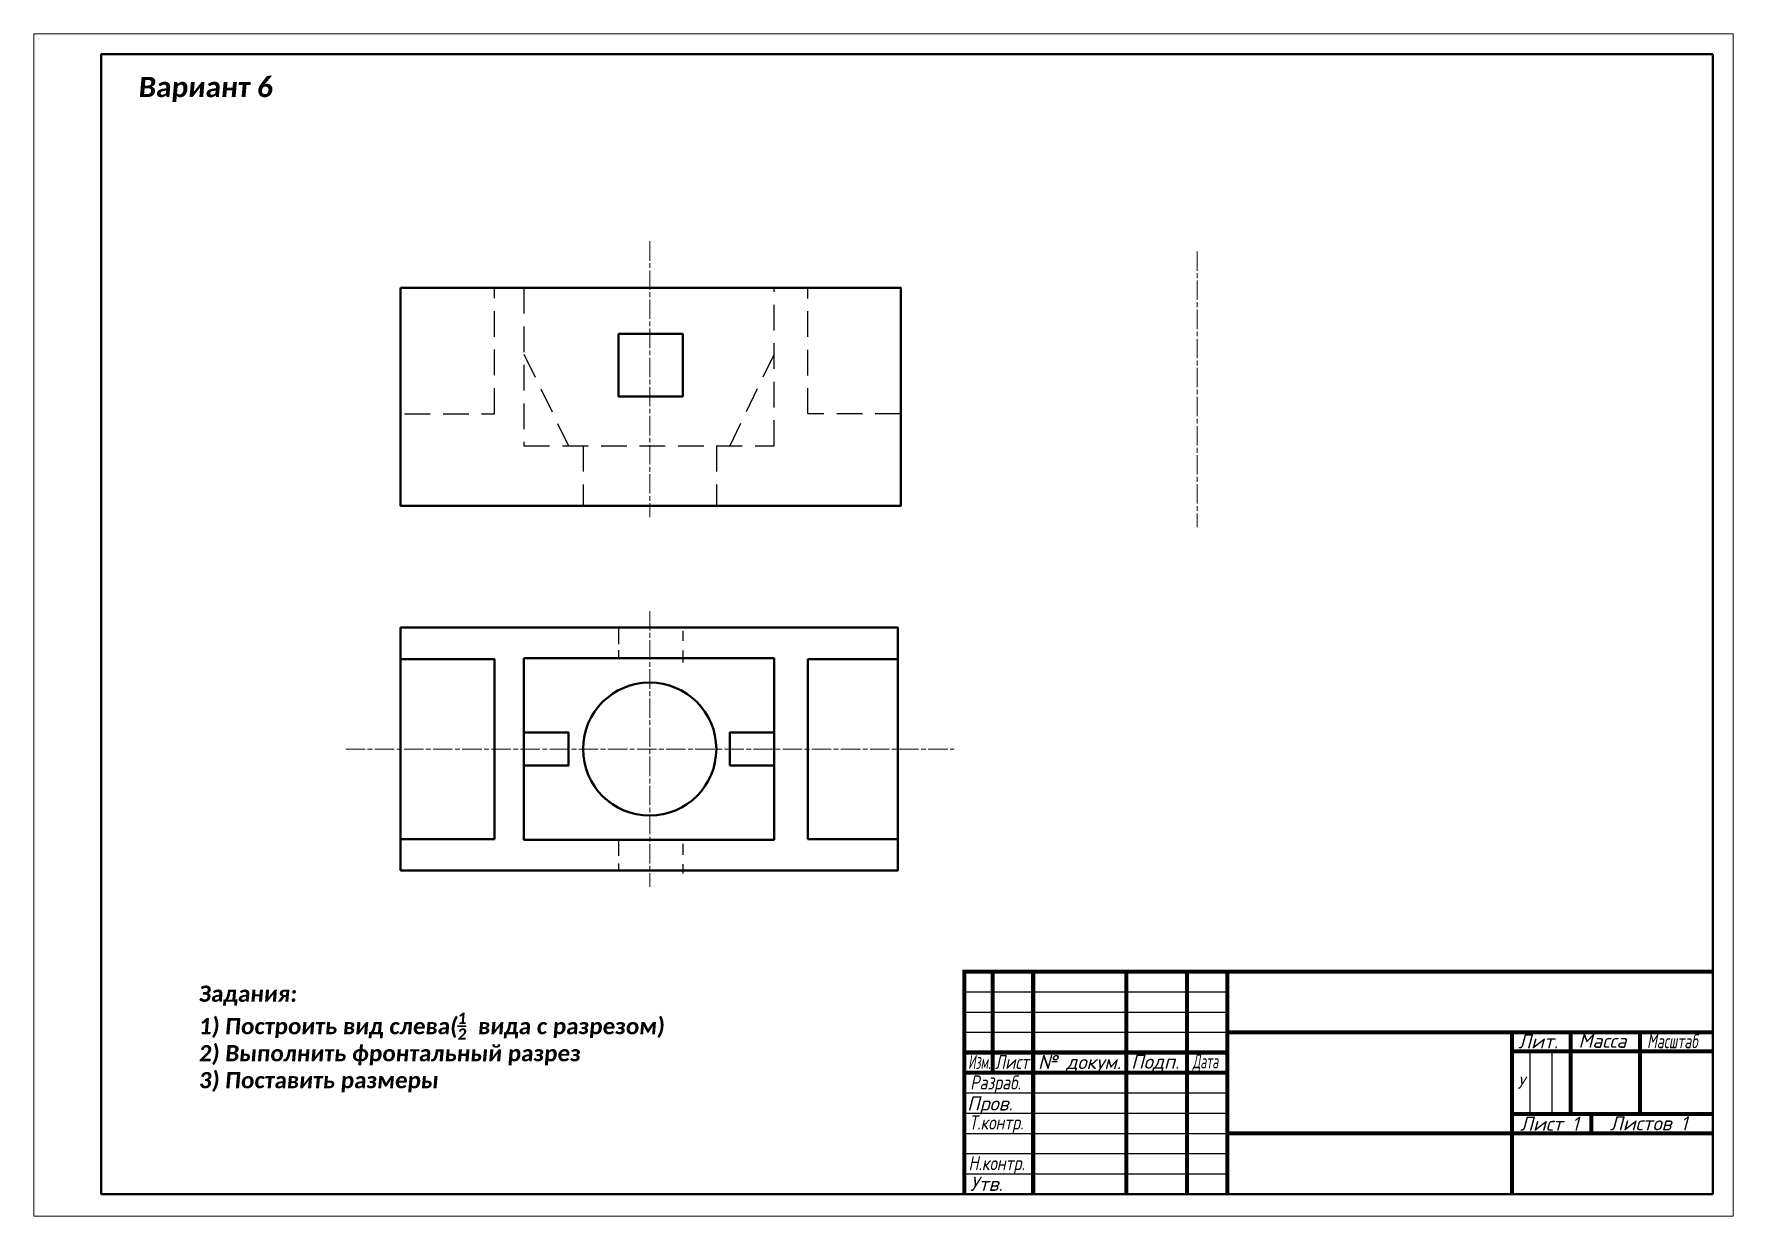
# Model space of a CAD drawing. Header units: millimetres. Extents: x 323 to 3799, y 181 to 802.
# Drawn here: x 2491.7 to 2911.7, y 509.9 to 802.3 of the extents above; entities that cross this region are included whole.
import ezdxf

# ---------------------------------------------------------------- set-up
doc = ezdxf.new("R2010")
doc.units = ezdxf.units.MM
doc.linetypes.add('ACAD_ISO08W100', pattern=[36, 24, -3, 6, -3])
doc.linetypes.add('невидимая', pattern=[9.525, 6.35, -3.175])
doc.styles.get("Standard").update_dxf_attribs({"font": 'calibri.ttf'})
doc.styles.add('стиль1', font='calibrib.ttf', dxfattribs={"oblique": 5})

msp = doc.modelspace()

# ---------------------------------------------------------------- texts
at = {"color": 7, "lineweight": 0, "style": 'стиль1', "oblique": 5}
msp.add_text('Вариант 6', height=5, dxfattribs=at).set_placement((2517.38, 786.64))
at = {"color": 5, "lineweight": 30, "insert": (2532.37, 566.87), "char_height": 4, "width": 122.6531, "attachment_point": 1, "style": 'стиль1'}
msp.add_mtext('\\A1;{\\C7;Задания:\\P1) Построить вид слева(\\H0.7x;\\S1/2;\\H1.4286x;  вида с разрезом)\\P2) Выполнить фронтальный разрез\\P3) Поставить размеры}', dxfattribs=at)
at = {"char_height": 3.5}
for s, insert, width, attachment_point in [('{\\fISOCPEUR|b0|i1|c204|p34;Лит.}', (2858.55, 554.84), 14.4663, 1), ('{\\fISOCPEUR|b0|i1|c204|p34;Масса}', (2873.43, 554.97), 17.1298, 1), ('{\\fISOCPEUR|b0|i1|c204|p34;\\W0.7;Масштаб}', (2890.4, 554.88), 18, 1), ('\\W0.6;{\\fISOCPEUR|b0|i1|c204|p34;Изм.}', (2722.58, 549.73), 7, 1), ('{\\fISOCPEUR|b0|i1|c204|p34;\\W0.8;Лист}', (2729.19, 549.73), 10, 1), ('{\\fISOCPEUR|b0|i1|c204|p34;№ докум.}', (2739.84, 549.72), 23, 1), ('{\\fISOCPEUR|b0|i1|c204|p34;Подп.}', (2768.8, 547.79), 15, 5), ('{\\fISOCPEUR|b0|i1|c204|p34;\\W0.6;Дата}', (2778.08, 549.91), 10, 1), ('\\W0.8;{\\fISOCPEUR|b0|i1|c204|p34;Разраб.}', (2723.07, 544.67), 17, 1), ('{\\fISOCPEUR|b0|i1|c204|p34;Пров.}', (2722.32, 539.47), 17, 1), ('\\W0.8;{\\fISOCPEUR|b0|i1|c204|p34;Т.контр.}', (2729.53, 532.54), 17, 5), ('{\\fISOCPEUR|b0|i1|c204|p34;Лист 1}', (2859.02, 534.46), 19.6013, 1), ('{\\fISOCPEUR|b0|i1|c204|p34;Листов 1}', (2881.22, 534.57), 30, 1), ('\\W0.8;{\\fISOCPEUR|b0|i1|c204|p34;Н.контр.}', (2722.65, 524.7), 17, 1), ('{\\fISOCPEUR|b0|i1|c204|p34;Утв.}', (2723.04, 519.59), 17, 1)]:
    msp.add_mtext(s, dxfattribs=dict(at, insert=insert, width=width, attachment_point=attachment_point))
at = {"color": 3, "insert": (2859.23, 542.88), "char_height": 3, "width": 4.3536, "attachment_point": 5}
msp.add_mtext('{\\fISOCPEUR|b0|i1|c204|p34;\\C256;У}', dxfattribs=at)

# ---------------------------------------------------------------- linework, layer by layer
at = {"linetype": 'ACAD_ISO08W100', "lineweight": 15, "ltscale": 0.2}
for p, q in [((2643.86, 750.97), (2643.86, 682.74)), ((2779.21, 748.48), (2779.21, 680.25)), ((2643.86, 659.5), (2643.86, 591.27)), ((2568.73, 625.38), (2719.16, 625.38))]:
    msp.add_line(p, q, dxfattribs=at)
at = {"linetype": 'невидимая', "lineweight": 25}
for p, q in [((2636.12, 655.42), (2636.12, 651.34)), ((2652.02, 654.66), (2652.02, 652.14)), ((2636.12, 649.88), (2636.12, 647.83)), ((2652.02, 649.75), (2652.02, 646.81)), ((2636.12, 602.94), (2636.12, 598.95)), ((2652.02, 601.91), (2652.02, 599.25)), ((2636.12, 597.07), (2636.12, 595.34)), ((2652.02, 596.92), (2652.02, 594.58))]:
    msp.add_line(p, q, dxfattribs=at)
for p, q in [((2786.65, 560.32), (2786.65, 570.32)), ((2721.65, 565.32), (2786.65, 565.32)), ((2721.65, 560.32), (2786.65, 560.32)), ((2721.65, 555.32), (2786.65, 555.32)), ((2871.52, 555.32), (2857.05, 555.32)), ((2861.4, 550.64), (2861.4, 535.12)), ((2866.87, 550.64), (2866.87, 535.12)), ((2721.65, 540.32), (2786.65, 540.32)), ((2721.65, 535.32), (2786.65, 535.32)), ((2721.65, 530.32), (2786.65, 530.32)), ((2721.65, 525.32), (2786.65, 525.32)), ((2721.65, 520.32), (2721.65, 520.32)), ((2721.65, 520.32), (2721.65, 515.32)), ((2721.65, 520.32), (2786.65, 520.32))]:
    msp.add_line(p, q)
at = {"lineweight": 0}
msp.add_lwpolyline([(2491.65, 802.26), (2911.65, 802.26), (2911.65, 509.87), (2491.65, 509.87)], close=True, dxfattribs=at)
at = {"lineweight": 40}
for points in [[(2906.65, 797.26), (2906.65, 515.32), (2508.3, 515.32), (2508.3, 797.26)], [(2582.26, 739.44), (2705.96, 739.44), (2705.96, 685.55), (2582.26, 685.55)], [(2636.12, 728.06), (2652.02, 728.06), (2652.02, 712.6), (2636.12, 712.6)], [(2582.26, 655.42), (2705.22, 655.42), (2705.22, 595.34), (2582.26, 595.34)], [(2582.26, 647.64), (2605.47, 647.64), (2605.47, 603.13), (2582.26, 603.13)], [(2612.77, 647.83), (2674.59, 647.83), (2674.59, 602.94), (2612.77, 602.94)], [(2682.97, 647.64), (2705.22, 647.64), (2705.22, 603.13), (2682.97, 603.13)], [(2612.77, 621.33), (2623.81, 621.33), (2623.81, 629.44), (2612.77, 629.44)], [(2663.64, 621.33), (2674.59, 621.33), (2674.59, 629.44), (2663.64, 629.44)]]:
    msp.add_lwpolyline(points, close=True, dxfattribs=at)
at = {"linetype": 'невидимая', "lineweight": 25}
for points in [[(2583.26, 708.31), (2605.47, 708.31), (2605.47, 739.44)], [(2612.77, 739.44), (2612.77, 700.37), (2674.59, 700.37), (2674.59, 739.44)], [(2705.96, 708.27), (2682.97, 708.27), (2682.97, 739.44)], [(2612.77, 723.07), (2623.81, 700.37)], [(2674.59, 723.07), (2663.64, 700.37)], [(2627.39, 700.37), (2627.39, 685.55)], [(2660.33, 700.37), (2660.33, 685.55)]]:
    msp.add_lwpolyline(points, dxfattribs=at)
at = {"lineweight": 40, "const_width": 1}
for points in [[(2906.65, 570.32), (2721.65, 570.32), (2721.65, 515.32)], [(2728.65, 570.32), (2728.65, 545.32)], [(2738.65, 570.32), (2738.65, 515.32)], [(2761.65, 570.32), (2761.65, 515.32)], [(2776.65, 570.32), (2776.65, 515.32)], [(2786.65, 570.32), (2786.65, 515.32)], [(2786.65, 555.32), (2906.65, 555.32)], [(2857.05, 555.32), (2857.05, 515.32)], [(2871.52, 535.12), (2871.52, 555.32)], [(2888.65, 555.32), (2888.63, 535.12)], [(2721.65, 550.32), (2786.65, 550.32)], [(2857.05, 550.64), (2906.65, 550.64)], [(2721.65, 545.32), (2786.65, 545.32)], [(2871.52, 535.12), (2857.05, 535.12)], [(2871.52, 535.12), (2906.65, 535.12)], [(2876.65, 535.12), (2876.65, 530.32)], [(2786.65, 530.32), (2906.65, 530.32)]]:
    msp.add_lwpolyline(points, dxfattribs=at)
at = {"lineweight": 40}
msp.add_circle((2643.86, 625.38), 16.47, dxfattribs=at)

msp.set_redraw_order([(e.dxf.handle, doc.entitydb.next_handle()) for e in msp.query("TEXT MTEXT ATTDEF DIMENSION ARC_DIMENSION")])  # texts and dimensions are drawn at this point

doc.saveas('drawing.dxf')
